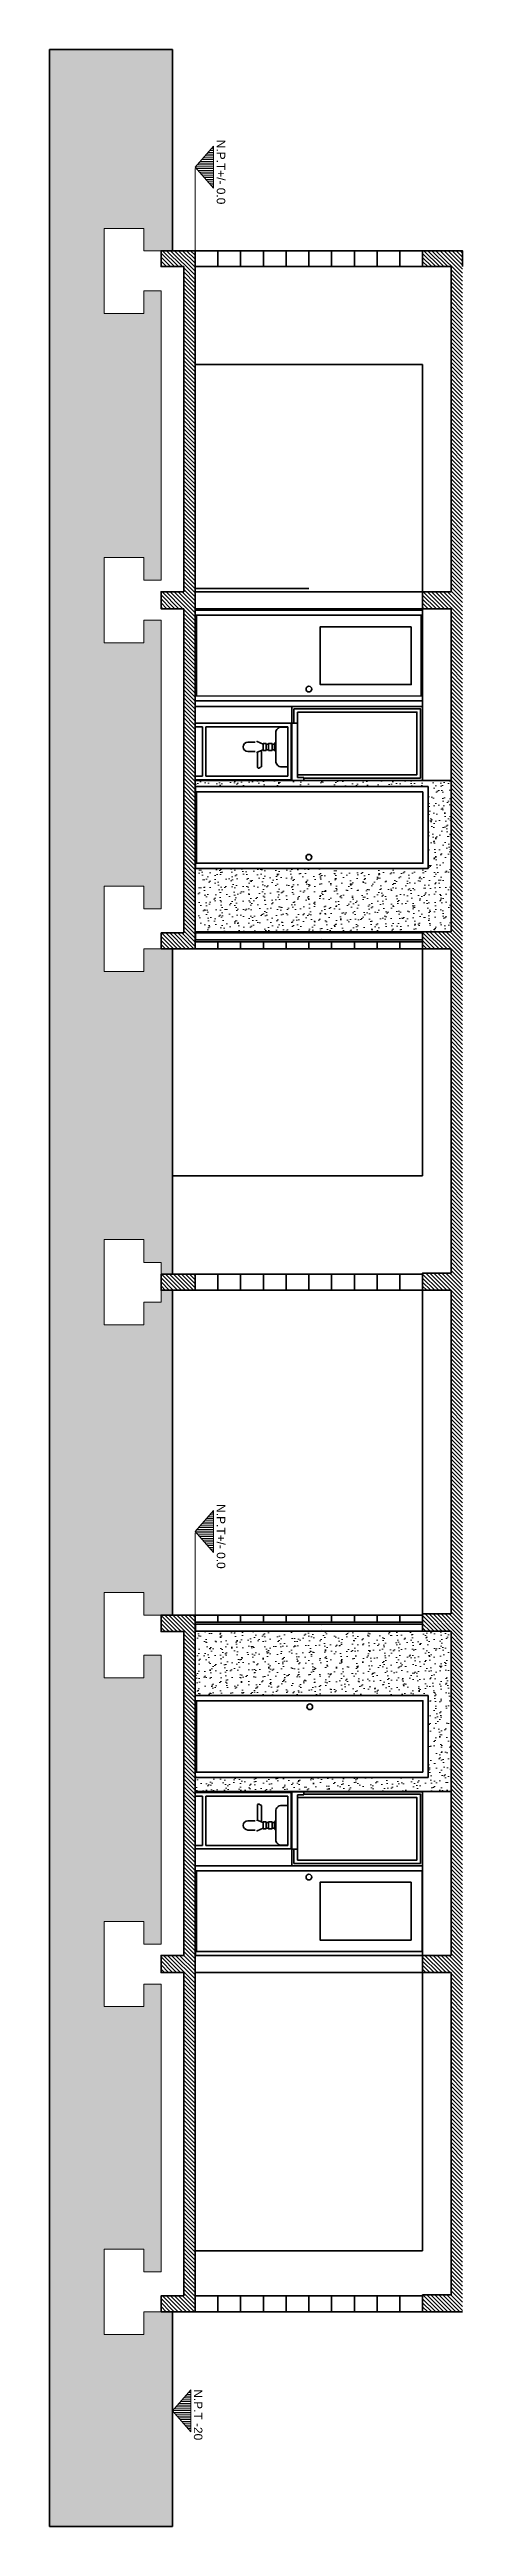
# Model space of a CAD drawing. Header units: inches. Extents: x -3567 to 1, y 2259 to 4439.
# Drawn here: x -883 to -520, y 2259 to 4439 of the extents above; entities that cross this region are included whole.
import ezdxf

# ---------------------------------------------------------------- set-up
doc = ezdxf.new("R2010")
doc.units = ezdxf.units.IN
doc.header["$MEASUREMENT"] = 0
for name, color, linetype, lineweight in [('A-ANNO-SYMB', 3, 'Continuous', 18), ('A-ANNO-TEXT', 3, 'Continuous', 18), ('A-ELEV-MBE1', 7, 'Continuous', 35), ('A-SECT-MCUT', 7, 'Continuous', 35), ('A-SECT-PATT', 8, 'Continuous', 18)]:
    doc.layers.add(name, color=color, linetype=linetype, lineweight=lineweight)
doc.styles.add('E-ARIAL', font='Arial.ttf')
pattern_1 = [(315, (-883.254, 4438.842), (1.767767, 1.767767), [])]
pattern_2 = [(270, (-1164.8266, 9146.234), (6.25, -3.125), [0, -6.25])]

msp = doc.modelspace()

# ---------------------------------------------------------------- texts
at = {"layer": 'A-ANNO-TEXT', "style": 'E-ARIAL'}
for s, p in [('N.P.T+/- 0.0', (-736.3, 4359.4)), ('N.P.T+/- 0.0', (-736.3, 3158.9)), ('N.P.T -20', (-756.4, 2380.1))]:
    msp.add_text(s, height=7.5, rotation=270, dxfattribs=at).set_placement(p)

# ---------------------------------------------------------------- hatches: boundary and pattern name
at = {"layer": 'A-SECT-PATT'}
h = msp.add_hatch(dxfattribs=at)
h.set_pattern_fill('DOTS', color=256, scale=100, angle=270, style=0)
h.set_pattern_definition(pattern_2)
h.paths.add_polyline_path([(-800.3, 3702.6), (-800.3, 3682.7), (-785.3, 3682.7), (-785.3, 3936.7), (-800.3, 3936.7), (-800.3, 3916.8), (-835.3, 3916.8), (-835.3, 3991.8), (-800.3, 3991.8), (-800.3, 3971.8), (-785.3, 3971.8), (-785.3, 4226.5), (-800.3, 4226.5), (-800.3, 4206.5), (-835.3, 4206.5), (-835.3, 4281.5), (-800.3, 4281.5), (-800.3, 4261.6), (-785.3, 4261.6), (-785.3, 4261.8), (-775.3, 4261.8), (-775.3, 4438.8), (-883.3, 4438.8), (-883.3, 3391.7), (-835.3, 3391.7), (-800.3, 3391.7), (-800.3, 3371.7), (-785.3, 3371.7), (-785.3, 3361.2), (-775.3, 3361.2), (-775.3, 3647.5), (-785.3, 3647.5), (-800.3, 3647.5), (-800.3, 3627.6), (-835.3, 3627.6), (-835.3, 3702.6)])
h = msp.add_hatch(dxfattribs=at)
h.set_pattern_fill('ANSI31', color=256, scale=0.5, angle=495, style=0)
h.set_pattern_definition([(180, (-13921.8625, -16112.9056), (-4e-15, -1.5875), [])])
h.paths.add_polyline_path([(-739.1, 4353.8), (-755.4, 4335.4), (-739.1, 4317)])
h = msp.add_hatch(dxfattribs=at)
h.set_pattern_fill('ANSI31', color=256, scale=20, angle=270, style=0)
h.set_pattern_definition(pattern_1)
h.paths.add_polyline_path([(-755.3, 3647.5), (-755.3, 3661.5), (-755.3, 3946.8), (-755.3, 3961.7), (-755.3, 4247.8), (-755.3, 4261.8), (-785.3, 4261.8), (-785.3, 4247.8), (-765.3, 4247.8), (-765.3, 3961.7), (-785.3, 3961.7), (-785.3, 3946.8), (-765.3, 3946.8), (-765.3, 3661.5), (-785.3, 3661.5), (-785.3, 3647.5)])
h = msp.add_hatch(dxfattribs=at)
h.set_pattern_fill('ANSI31', color=256, scale=20, angle=270, style=0)
h.set_pattern_definition(pattern_1)
h.paths.add_polyline_path([(-530.3, 4247.8), (-530.3, 3961.8), (-555.3, 3961.8), (-555.3, 3946.8), (-530.3, 3946.8), (-530.3, 3662.5), (-555.3, 3662.5), (-555.3, 3647.5), (-520.3, 3647.5), (-520.3, 3662.5), (-520.3, 4128.1), (-520.3, 4261.8), (-555.3, 4261.8), (-555.3, 4247.8)])
h = msp.add_hatch(dxfattribs=at)
h.set_pattern_fill('AR-SAND', color=256, scale=5, angle=270, style=0)
h.set_pattern_definition([(307.5, (-883.254, 4438.842), (9.63412, 0.31497), [0, -7.6, 0, -8.5, 0, -8.125]), (277.5, (-883.254, 4438.842), (14.11073, -8.84888), [0, -4.1, 0, -6.85, 0, -2.625]), (237.5, (-883.254, 4444.992), (0.028295, -15.57071), [0, -2.5, 0, -9, 0, -11.75]), (227.5, (-883.254, 4444.992), (4.38838, -15.03063), [0, -1.25, 0, -5.9, 0, -6.75])])
h.paths.add_polyline_path([(-575.3, 3662.5), (-555.3, 3662.5), (-530.3, 3662.5), (-530.3, 3795.8), (-755.3, 3795.8), (-755.3, 3790.3), (-755, 3790.3), (-550.5, 3790.3), (-550.5, 3718.3), (-755, 3718.3), (-755.3, 3718.3), (-755.3, 3662.5), (-735.3, 3662.5), (-715.3, 3662.5), (-695.3, 3662.5), (-675.3, 3662.5), (-655.3, 3662.5), (-635.3, 3662.5), (-615.3, 3662.5)])
h = msp.add_hatch(dxfattribs=at)
h.set_pattern_fill('ANSI31', color=256, scale=20, angle=270, style=0)
h.set_pattern_definition(pattern_1)
h.paths.add_polyline_path([(-520.3, 3047.3), (-520.3, 3062.3), (-520.3, 3647.5), (-530.3, 3647.5), (-530.3, 3362.2), (-555.3, 3362.2), (-555.3, 3347.2), (-530.3, 3347.2), (-530.3, 3062.3), (-555.3, 3062.3), (-555.3, 3047.3)])
h = msp.add_hatch(dxfattribs=at)
h.set_pattern_fill('DOTS', color=256, scale=100, angle=270, style=0)
h.set_pattern_definition(pattern_2)
h.paths.add_polyline_path([(-775.3, 2259.4), (-775.3, 2448.3), (-785.3, 2448.3), (-800.3, 2448.3), (-800.3, 2428.4), (-835.3, 2428.4), (-835.3, 2503.4), (-800.3, 2503.4), (-800.3, 2483.4), (-785.3, 2483.4), (-785.3, 2736.7), (-800.3, 2736.7), (-800.3, 2716.8), (-835.3, 2716.8), (-835.3, 2791.8), (-800.3, 2791.8), (-800.3, 2771.9), (-785.3, 2771.9), (-785.3, 3026.1), (-800.3, 3026.1), (-800.3, 3006.2), (-835.3, 3006.2), (-835.3, 3081.2), (-800.3, 3081.2), (-800.3, 3061.3), (-785.3, 3061.3), (-775.3, 3061.3), (-775.3, 3347.2), (-785.3, 3347.2), (-785.3, 3336.6), (-800.3, 3336.6), (-800.3, 3316.7), (-835.3, 3316.7), (-835.3, 3391.7), (-883.3, 3391.7), (-883.3, 2259.4)])
h = msp.add_hatch(dxfattribs=at)
h.set_pattern_fill('ANSI31', color=256, scale=20, angle=270, style=0)
h.set_pattern_definition(pattern_1)
h.paths.add_polyline_path([(-755.3, 3347.2), (-755.3, 3361.2), (-785.3, 3361.2), (-785.3, 3347.2)])
h = msp.add_hatch(dxfattribs=at)
h.set_pattern_fill('ANSI31', color=256, scale=0.5, angle=495, style=0)
h.set_pattern_definition([(180, (-13921.8625, -17313.4056), (-4e-15, -1.5875), [])])
h.paths.add_polyline_path([(-739.1, 3153.3), (-755.4, 3134.9), (-739.1, 3116.5)])
h = msp.add_hatch(dxfattribs=at)
h.set_pattern_fill('ANSI31', color=256, scale=20, angle=270, style=0)
h.set_pattern_definition(pattern_1)
h.paths.add_polyline_path([(-755.3, 2448.3), (-755.3, 2462.3), (-755.3, 2746.8), (-755.3, 2761.8), (-755.3, 3022.2), (-755.3, 3022.2), (-755.3, 3036.1), (-755.3, 3036.1), (-755.3, 3047.8), (-755.3, 3061.3), (-785.3, 3061.3), (-785.3, 3046.8), (-765.3, 3046.8), (-765.3, 2761.8), (-785.3, 2761.8), (-785.3, 2746.8), (-765.3, 2746.8), (-765.3, 2462.3), (-785.3, 2462.3), (-785.3, 2448.3)])
h = msp.add_hatch(dxfattribs=at)
h.set_pattern_fill('AR-SAND', color=256, scale=5, angle=270, style=0)
h.set_pattern_definition([(307.5, (-1822.818, 6306.1216), (9.634119, 0.314967), [0, -7.6, 0, -8.5, 0, -8.125]), (277.5, (-1822.818, 6306.122), (14.11073, -8.848884), [0, -4.1, 0, -6.85, 0, -2.625]), (237.5, (-1822.818, 6312.2716), (0.028295, -15.57071), [0, -2.5, 0, -9, 0, -11.75]), (227.5, (-1822.818, 6312.272), (4.38838, -15.030633), [0, -1.25, 0, -5.9, 0, -6.75])])
h.paths.add_polyline_path([(-550.5, 2990.5), (-550.5, 2918.5), (-755, 2918.5), (-755, 2923), (-754, 2923), (-754, 2986), (-755, 2986), (-755, 2990.5), (-755.3, 2990.5), (-755.3, 2906.1), (-755, 2906.1), (-530.3, 2906.1), (-530.3, 3047.3), (-555.3, 3047.3), (-575.3, 3047.3), (-595.3, 3047.3), (-615.3, 3047.3), (-635.3, 3047.3), (-655.3, 3047.3), (-675.3, 3047.3), (-695.3, 3047.3), (-715.3, 3047.3), (-735.3, 3047.3), (-755.3, 3047.3), (-755.3, 3046.8), (-755.3, 2990.5), (-755, 2990.5)])
h = msp.add_hatch(dxfattribs=at)
h.set_pattern_fill('ANSI31', color=256, scale=20, angle=270, style=0)
h.set_pattern_definition(pattern_1)
h.paths.add_polyline_path([(-520.3, 2448.3), (-520.3, 2463.3), (-520.3, 3047.3), (-530.3, 3047.3), (-530.3, 2761.8), (-555.3, 2761.8), (-555.3, 2746.8), (-530.3, 2746.8), (-530.3, 2463.3), (-555.3, 2463.3), (-555.3, 2448.3)])
h = msp.add_hatch(dxfattribs=at)
h.set_pattern_fill('ANSI31', color=256, scale=0.5, angle=495, style=0)
h.set_pattern_definition([(180, (-13941.8625, -18087.241), (-4e-15, -1.5875), [])])
h.paths.add_polyline_path([(-759.1, 2379.5), (-775.4, 2361.1), (-759.1, 2342.7)])

# ---------------------------------------------------------------- linework, layer by layer
at = {"layer": 'A-ANNO-SYMB'}
for p, q in [((-755.3, 4261.8), (-755.3, 4334.1)), ((-555.8, 3661.3), (-754.7, 3661.3)), ((-754.7, 3655.7), (-754.7, 3661.3)), ((-555.8, 3655.7), (-754.7, 3655.7)), ((-555.8, 3655.7), (-555.8, 3661.3)), ((-755.3, 3061.3), (-755.3, 3133.6)), ((-555.8, 3053.1), (-754.7, 3053.1)), ((-754.7, 3053.1), (-754.7, 3047.5)), ((-555.8, 3053.1), (-555.8, 3047.5)), ((-555.8, 3047.5), (-754.7, 3047.5))]:
    msp.add_line(p, q, dxfattribs=at)
at = {"layer": 'A-ANNO-SYMB', "ltscale": 0.003}
for p, q in [((-800.3, 4281.5), (-835.3, 4281.5)), ((-835.3, 4206.5), (-835.3, 4281.5)), ((-800.3, 4261.6), (-800.3, 4281.5)), ((-785.3, 4261.6), (-800.3, 4261.6)), ((-800.3, 4206.5), (-835.3, 4206.5)), ((-800.3, 4206.5), (-800.3, 4226.5)), ((-785.3, 4226.5), (-800.3, 4226.5)), ((-785.3, 4226.5), (-785.3, 3971.8)), ((-800.3, 3991.8), (-835.3, 3991.8)), ((-835.3, 3916.8), (-835.3, 3991.8)), ((-800.3, 3971.8), (-800.3, 3991.8)), ((-785.3, 3971.8), (-800.3, 3971.8)), ((-800.3, 3916.8), (-800.3, 3936.7)), ((-785.3, 3936.7), (-800.3, 3936.7)), ((-785.3, 3936.7), (-785.3, 3682.7)), ((-800.3, 3916.8), (-835.3, 3916.8)), ((-800.3, 3702.6), (-835.3, 3702.6)), ((-835.3, 3627.6), (-835.3, 3702.6)), ((-800.3, 3682.7), (-800.3, 3702.6)), ((-785.3, 3682.7), (-800.3, 3682.7)), ((-800.3, 3627.6), (-800.3, 3647.5)), ((-785.3, 3647.5), (-800.3, 3647.5)), ((-800.3, 3627.6), (-835.3, 3627.6)), ((-800.3, 3391.7), (-835.3, 3391.7)), ((-835.3, 3316.7), (-835.3, 3391.7)), ((-800.3, 3371.7), (-800.3, 3391.7)), ((-785.3, 3371.7), (-800.3, 3371.7)), ((-785.3, 3361.2), (-785.3, 3371.7)), ((-800.3, 3316.7), (-800.3, 3336.6)), ((-785.3, 3336.6), (-800.3, 3336.6)), ((-785.3, 3336.6), (-785.3, 3347.2)), ((-800.3, 3316.7), (-835.3, 3316.7)), ((-800.3, 3081.2), (-835.3, 3081.2)), ((-835.3, 3006.2), (-835.3, 3081.2)), ((-800.3, 3061.3), (-800.3, 3081.2)), ((-785.3, 3061.3), (-800.3, 3061.3)), ((-800.3, 3006.2), (-800.3, 3026.1)), ((-785.3, 3026.1), (-800.3, 3026.1)), ((-785.3, 3026.1), (-785.3, 2771.9)), ((-800.3, 3006.2), (-835.3, 3006.2)), ((-800.3, 2791.8), (-835.3, 2791.8)), ((-835.3, 2716.8), (-835.3, 2791.8)), ((-800.3, 2771.9), (-800.3, 2791.8)), ((-785.3, 2771.9), (-800.3, 2771.9)), ((-800.3, 2716.8), (-800.3, 2736.7)), ((-785.3, 2736.7), (-800.3, 2736.7)), ((-785.3, 2736.7), (-785.3, 2483.4)), ((-800.3, 2716.8), (-835.3, 2716.8)), ((-800.3, 2503.4), (-835.3, 2503.4)), ((-835.3, 2428.4), (-835.3, 2503.4)), ((-800.3, 2483.4), (-800.3, 2503.4)), ((-785.3, 2483.4), (-800.3, 2483.4)), ((-800.3, 2428.4), (-800.3, 2448.3)), ((-785.3, 2448.3), (-800.3, 2448.3)), ((-800.3, 2428.4), (-835.3, 2428.4))]:
    msp.add_line(p, q, dxfattribs=at)
at = {"layer": 'A-ANNO-SYMB'}
for points in [[(-755.3, 4335.4), (-739.1, 4353.8), (-739.1, 4317)], [(-755.3, 3134.9), (-739.1, 3153.3), (-739.1, 3116.5)], [(-775.3, 2361.1), (-759.1, 2379.5), (-759.1, 2342.7)]]:
    msp.add_lwpolyline(points, close=True, dxfattribs=at)
at = {"layer": 'A-ELEV-MBE1'}
for p, q in [((-775.3, 4438.8), (-883.3, 4438.8)), ((-883.3, 4438.8), (-883.3, 2259.4)), ((-775.3, 4261.8), (-775.3, 4438.8)), ((-555.3, 4161.8), (-755.3, 4161.8)), ((-555.3, 4161.8), (-555.3, 3795.8)), ((-555.3, 3961.8), (-755.4, 3961.8)), ((-755.3, 3964.5), (-655.3, 3964.5)), ((-555.3, 3946.8), (-755.3, 3946.8)), ((-555.3, 3945.5), (-755.3, 3945.5)), ((-755.3, 3941), (-556.8, 3941)), ((-556.5, 3941.2), (-556.5, 3878.2)), ((-556.5, 3941.2), (-555.3, 3941.2)), ((-555.3, 3865.8), (-755.3, 3865.8)), ((-555.3, 3860.8), (-755.3, 3860.8)), ((-670.4, 3846.2), (-670.4, 3860.8)), ((-668.4, 3846.2), (-668.4, 3858.8)), ((-556.5, 3870.3), (-555.3, 3870.3)), ((-670.8, 3846), (-755.3, 3846)), ((-748.9, 3843), (-755.3, 3843)), ((-748.9, 3843), (-748.9, 3799.4)), ((-745.9, 3843), (-745.9, 3799.4)), ((-673.8, 3843), (-745.9, 3843)), ((-673.8, 3843), (-673.8, 3799.4)), ((-670.8, 3846), (-670.8, 3796.4)), ((-665.3, 3846.2), (-670.3, 3846.2)), ((-670.3, 3846.2), (-670.3, 3795.8)), ((-665.4, 3846.2), (-665.4, 3855.8)), ((-665.4, 3839.1), (-665.4, 3800.6)), ((-665.3, 3846.2), (-665.3, 3798.3)), ((-702.4, 3829.3), (-708.9, 3829.3)), ((-702.4, 3821.1), (-708.9, 3821.1)), ((-700.6, 3820.6), (-700.6, 3807)), ((-697.1, 3822.1), (-697.1, 3807.8)), ((-695.6, 3827.7), (-695.6, 3822.7)), ((-695.6, 3827.7), (-695.4, 3827.7)), ((-695.6, 3822.7), (-695.4, 3822.7)), ((-693, 3827.7), (-690.7, 3827.7)), ((-693, 3822.7), (-690.7, 3822.7)), ((-687.6, 3827.7), (-685.6, 3827.7)), ((-687.6, 3822.7), (-685.6, 3822.7)), ((-748.9, 3799.4), (-755.3, 3799.4)), ((-670.8, 3796.4), (-755.3, 3796.4)), ((-530.3, 3795.8), (-755.3, 3795.8)), ((-673.8, 3799.4), (-745.9, 3799.4)), ((-665.3, 3798.3), (-659.7, 3798.3)), ((-659.7, 3798.3), (-665.3, 3798.3)), ((-659.7, 3795.8), (-659.7, 3798.3)), ((-755, 3790.3), (-755.3, 3790.3)), ((-550.5, 3790.3), (-755, 3790.3)), ((-755, 3790.3), (-755, 3785.8)), ((-755, 3785.8), (-754, 3785.8)), ((-555, 3785.8), (-555, 3722.8)), ((-550.5, 3790.3), (-550.5, 3718.3)), ((-755, 3718.3), (-755.3, 3718.3)), ((-755, 3718.3), (-755, 3722.8)), ((-755, 3722.8), (-754, 3722.8)), ((-550.5, 3718.3), (-755, 3718.3)), ((-755.3, 3662.5), (-735.3, 3662.5)), ((-735.3, 3662.5), (-715.3, 3662.5)), ((-735.3, 3662.5), (-735.3, 3661.3)), ((-735.3, 3662.3), (-735.3, 3662.5)), ((-715.3, 3662.5), (-695.3, 3662.5)), ((-715.3, 3662.5), (-715.3, 3661.3)), ((-715.3, 3662.3), (-715.3, 3662.5)), ((-695.3, 3662.5), (-675.3, 3662.5)), ((-695.3, 3662.5), (-695.3, 3661.3)), ((-695.3, 3662.3), (-695.3, 3662.5)), ((-675.3, 3662.5), (-655.3, 3662.5)), ((-675.3, 3662.5), (-675.3, 3661.3)), ((-675.3, 3662.3), (-675.3, 3662.5)), ((-655.3, 3662.5), (-635.3, 3662.5)), ((-655.3, 3662.5), (-655.3, 3661.3)), ((-655.3, 3662.3), (-655.3, 3662.5)), ((-635.3, 3662.5), (-615.3, 3662.5)), ((-635.3, 3662.5), (-635.3, 3661.3)), ((-635.3, 3662.3), (-635.3, 3662.5)), ((-615.3, 3662.5), (-575.3, 3662.5)), ((-615.3, 3662.5), (-615.3, 3661.3)), ((-615.3, 3662.3), (-615.3, 3662.5)), ((-595.3, 3662.5), (-595.3, 3662.3)), ((-595.3, 3662.5), (-575.3, 3662.5)), ((-595.3, 3661.3), (-595.3, 3662.5)), ((-575.3, 3662.5), (-555.3, 3662.5)), ((-575.3, 3662.5), (-575.3, 3662.3)), ((-575.3, 3661.3), (-575.3, 3662.5)), ((-555.3, 3661.5), (-555.3, 3661.5)), ((-555.3, 3661.5), (-555.3, 3661.3)), ((-555.3, 3661.3), (-555.3, 3661.5)), ((-775.3, 3361.2), (-775.3, 3647.5)), ((-735.3, 3647.5), (-755.3, 3647.5)), ((-735.3, 3647.5), (-735.3, 3653.7)), ((-735.3, 3653.7), (-735.3, 3647.5)), ((-715.3, 3647.5), (-735.3, 3647.5)), ((-715.3, 3647.5), (-715.3, 3653.7)), ((-715.3, 3653.7), (-715.3, 3647.5)), ((-695.3, 3647.5), (-715.3, 3647.5)), ((-695.3, 3647.5), (-695.3, 3653.7)), ((-695.3, 3653.7), (-695.3, 3647.5)), ((-675.3, 3647.5), (-695.3, 3647.5)), ((-675.3, 3647.5), (-675.3, 3653.7)), ((-675.3, 3653.7), (-675.3, 3647.5)), ((-655.3, 3647.5), (-675.3, 3647.5)), ((-655.3, 3647.5), (-655.3, 3653.7)), ((-655.3, 3653.7), (-655.3, 3647.5)), ((-635.3, 3647.5), (-655.3, 3647.5)), ((-635.3, 3647.5), (-635.3, 3653.7)), ((-635.3, 3653.7), (-635.3, 3647.5)), ((-615.3, 3647.5), (-635.3, 3647.5)), ((-615.3, 3647.5), (-615.3, 3653.7)), ((-615.3, 3653.7), (-615.3, 3647.5)), ((-595.3, 3647.5), (-615.3, 3647.5)), ((-595.3, 3647.5), (-595.3, 3653.7)), ((-595.3, 3653.7), (-595.3, 3647.5)), ((-575.3, 3647.5), (-595.3, 3647.5)), ((-575.3, 3647.5), (-575.3, 3653.7)), ((-575.3, 3653.7), (-575.3, 3647.5)), ((-555.3, 3647.5), (-575.3, 3647.5)), ((-555.3, 3647.5), (-555.3, 3653.7)), ((-555.3, 3653.7), (-555.3, 3647.5)), ((-555.3, 3647.5), (-555.3, 3447.8)), ((-555.3, 3447.8), (-775.3, 3447.8)), ((-775.3, 3061.3), (-775.3, 3347.2)), ((-555.3, 3347.2), (-555.3, 3047.3)), ((-735.3, 3061.3), (-755.3, 3061.3)), ((-715.3, 3061.3), (-735.3, 3061.3)), ((-735.3, 3061.3), (-735.3, 3055.1)), ((-735.3, 3055.1), (-735.3, 3061.3)), ((-695.3, 3061.3), (-715.3, 3061.3)), ((-715.3, 3061.3), (-715.3, 3055.1)), ((-715.3, 3055.1), (-715.3, 3061.3)), ((-675.3, 3061.3), (-695.3, 3061.3)), ((-695.3, 3061.3), (-695.3, 3055.1)), ((-695.3, 3055.1), (-695.3, 3061.3)), ((-655.3, 3061.3), (-675.3, 3061.3)), ((-675.3, 3061.3), (-675.3, 3055.1)), ((-675.3, 3055.1), (-675.3, 3061.3)), ((-635.3, 3061.3), (-655.3, 3061.3)), ((-655.3, 3061.3), (-655.3, 3055.1)), ((-655.3, 3055.1), (-655.3, 3061.3)), ((-615.3, 3061.3), (-635.3, 3061.3)), ((-635.3, 3061.3), (-635.3, 3055.1)), ((-635.3, 3055.1), (-635.3, 3061.3)), ((-595.3, 3061.3), (-615.3, 3061.3)), ((-615.3, 3061.3), (-615.3, 3055.1)), ((-615.3, 3055.1), (-615.3, 3061.3)), ((-575.3, 3061.3), (-595.3, 3061.3)), ((-595.3, 3061.3), (-595.3, 3055.1)), ((-595.3, 3055.1), (-595.3, 3061.3)), ((-555.3, 3061.3), (-575.3, 3061.3)), ((-575.3, 3061.3), (-575.3, 3055.1)), ((-575.3, 3055.1), (-575.3, 3061.3)), ((-555.3, 3047.3), (-555.3, 3061.3)), ((-555.3, 3061.3), (-555.3, 3055.1)), ((-555.3, 3055.1), (-555.3, 3061.3)), ((-755.3, 3047.8), (-755.3, 2761.8)), ((-755.3, 3047.3), (-735.3, 3047.3)), ((-755.3, 3047.3), (-755.3, 2990.8)), ((-735.3, 3047.3), (-735.3, 3047.5)), ((-735.3, 3047.5), (-735.3, 3047.3)), ((-735.3, 3047.3), (-715.3, 3047.3)), ((-715.3, 3047.3), (-715.3, 3047.5)), ((-715.3, 3047.5), (-715.3, 3047.3)), ((-715.3, 3047.3), (-695.3, 3047.3)), ((-695.3, 3047.3), (-695.3, 3047.5)), ((-695.3, 3047.5), (-695.3, 3047.3)), ((-695.3, 3047.3), (-675.3, 3047.3)), ((-675.3, 3047.3), (-675.3, 3047.5)), ((-675.3, 3047.5), (-675.3, 3047.3)), ((-675.3, 3047.3), (-655.3, 3047.3)), ((-655.3, 3047.3), (-655.3, 3047.5)), ((-655.3, 3047.5), (-655.3, 3047.3)), ((-655.3, 3047.3), (-635.3, 3047.3)), ((-635.3, 3047.3), (-635.3, 3047.5)), ((-635.3, 3047.5), (-635.3, 3047.3)), ((-635.3, 3047.3), (-615.3, 3047.3)), ((-615.3, 3047.3), (-615.3, 3047.5)), ((-615.3, 3047.5), (-615.3, 3047.3)), ((-615.3, 3047.3), (-595.3, 3047.3)), ((-595.3, 3047.3), (-595.3, 3047.5)), ((-595.3, 3047.5), (-595.3, 3047.3)), ((-595.3, 3047.3), (-575.3, 3047.3)), ((-575.3, 3047.3), (-575.3, 3047.5)), ((-575.3, 3047.5), (-575.3, 3047.3)), ((-575.3, 3047.3), (-555.3, 3047.3)), ((-555.3, 3047.3), (-555.3, 3047.5)), ((-555.3, 3047.5), (-555.3, 3047.3)), ((-755, 2990.5), (-755.3, 2990.5)), ((-755.3, 2986), (-754, 2986)), ((-550.5, 2990.5), (-755, 2990.5)), ((-555, 2923), (-555, 2986)), ((-550.5, 2918.5), (-550.5, 2990.5)), ((-755.3, 2923), (-555, 2923)), ((-550.5, 2918.5), (-755.3, 2918.5)), ((-755, 2906.1), (-755.3, 2906.1)), ((-670.8, 2905.1), (-755.3, 2905.1)), ((-748.9, 2902.1), (-755.3, 2902.1)), ((-530.3, 2906.1), (-755, 2906.1)), ((-748.9, 2858.6), (-748.9, 2902.1)), ((-673.8, 2902.1), (-745.9, 2902.1)), ((-745.9, 2858.6), (-745.9, 2902.1)), ((-673.8, 2858.6), (-673.8, 2902.1)), ((-670.8, 2855.6), (-670.8, 2905.1)), ((-670.3, 2855.3), (-670.3, 2905.8)), ((-659.7, 2905.8), (-670.3, 2905.8)), ((-665.3, 2855.3), (-665.3, 2903.3)), ((-659.7, 2903.3), (-665.3, 2903.3)), ((-665.3, 2903.3), (-659.7, 2903.3)), ((-659.7, 2905.8), (-659.7, 2903.3)), ((-555.3, 2905.8), (-555.3, 2501.8)), ((-702.4, 2880.4), (-708.9, 2880.4)), ((-700.6, 2881), (-700.6, 2894.6)), ((-697.1, 2879.5), (-697.1, 2893.8)), ((-695.6, 2878.8), (-695.4, 2878.8)), ((-695.6, 2873.8), (-695.6, 2878.8)), ((-693, 2878.8), (-690.7, 2878.8)), ((-687.6, 2878.8), (-685.6, 2878.8)), ((-748.9, 2858.6), (-755.3, 2858.6)), ((-670.8, 2855.6), (-755.3, 2855.6)), ((-673.8, 2858.6), (-745.9, 2858.6)), ((-702.4, 2872.2), (-708.9, 2872.2)), ((-695.6, 2873.8), (-695.4, 2873.8)), ((-693, 2873.8), (-690.7, 2873.8)), ((-687.6, 2873.8), (-685.6, 2873.8)), ((-670.4, 2840.8), (-670.4, 2855.3)), ((-665.3, 2855.3), (-670.3, 2855.3)), ((-668.4, 2842.8), (-668.4, 2855.3)), ((-665.4, 2845.8), (-665.4, 2855.3)), ((-555.3, 2840.8), (-755.3, 2840.8)), ((-555.3, 2836.3), (-755.3, 2836.3)), ((-555.6, 2829.3), (-555.3, 2829.3)), ((-555.3, 2746.8), (-755.3, 2746.8)), ((-755, 2761.8), (-755, 2765.3)), ((-755, 2765.3), (-754, 2765.3)), ((-555.4, 2761.8), (-755, 2761.8)), ((-555.3, 2501.8), (-755.4, 2501.8)), ((-775.3, 2259.4), (-775.3, 2447.8)), ((-883.3, 2259.4), (-775.3, 2259.4))]:
    msp.add_line(p, q, dxfattribs=at)
for points in [[(-530.3, 3946.8), (-555.3, 3946.8), (-555.3, 3961.8), (-530.3, 3961.8)], [(-659.7, 3795.8), (-555.3, 3795.8), (-555.3, 3860.8), (-670.4, 3860.8)], [(-659.7, 3797.8), (-557.3, 3797.8), (-557.3, 3858.8), (-668.4, 3858.8)], [(-670.8, 3842.7), (-670.3, 3842.7)], [(-665.4, 3800.8), (-560.3, 3800.8), (-560.3, 3855.8), (-665.4, 3855.8)], [(-695.6, 3827.7), (-700.7, 3830), (-701.2, 3830), (-701.2, 3830)], [(-695.6, 3822.7), (-700.7, 3820.5), (-701.2, 3820.5), (-701.2, 3820.5)], [(-685, 3828.4), (-685.6, 3828.1), (-685.6, 3825.2)], [(-685, 3822), (-685.6, 3822.3), (-685.6, 3825.2)], [(-670.3, 3807.7), (-670.8, 3807.7)], [(-555.3, 3655.5), (-755.3, 3655.5)], [(-555.3, 3653.7), (-755.3, 3653.7)], [(-555.3, 3055.1), (-755.3, 3055.1)], [(-555.3, 3053.3), (-755.3, 3053.3)], [(-659.7, 2905.8), (-555.3, 2905.8), (-555.3, 2840.8), (-670.4, 2840.8)], [(-659.7, 2903.8), (-557.3, 2903.8), (-557.3, 2842.8), (-668.4, 2842.8)], [(-665.3, 2900.8), (-560.3, 2900.8), (-560.3, 2845.8), (-665.4, 2845.8)], [(-695.6, 2878.8), (-700.7, 2881), (-701.2, 2881), (-701.2, 2881)], [(-685, 2879.5), (-685.6, 2879.2), (-685.6, 2876.3)], [(-670.3, 2893.8), (-670.8, 2893.8)], [(-695.6, 2873.8), (-700.7, 2871.6), (-701.2, 2871.6), (-701.2, 2871.6)], [(-685, 2873.1), (-685.6, 2873.4), (-685.6, 2876.3)], [(-670.8, 2858.8), (-670.3, 2858.8)]]:
    msp.add_lwpolyline(points, dxfattribs=at)
for points in [[(-556.5, 3941.2), (-556.5, 3870.3), (-754, 3870), (-754, 3941)], [(-565.3, 3931), (-565.3, 3880), (-645.3, 3880), (-645.3, 3931)], [(-693, 3828.3), (-693, 3822.2), (-695.4, 3822.2), (-695.4, 3828.3)], [(-687.6, 3828.3), (-687.6, 3822.2), (-690.7, 3822.2), (-690.7, 3828.3)], [(-684.4, 3829), (-684.4, 3821.5), (-685, 3821.5), (-685, 3829)], [(-555, 3785.8), (-555, 3722.8), (-754, 3722.8), (-754, 3785.8)], [(-555, 2923), (-555, 2986), (-754, 2986), (-754, 2923)], [(-693, 2873.2), (-693, 2879.4), (-695.4, 2879.4), (-695.4, 2873.2)], [(-687.6, 2873.2), (-687.6, 2879.4), (-690.7, 2879.4), (-690.7, 2873.2)], [(-684.4, 2872.6), (-684.4, 2880), (-685, 2880), (-685, 2872.6)], [(-555.6, 2765.3), (-555.6, 2836.3), (-754, 2836.3), (-754, 2765.3)], [(-565.4, 2775.3), (-565.4, 2826.3), (-645.4, 2826.3), (-645.4, 2775.3)]]:
    msp.add_lwpolyline(points, close=True, dxfattribs=at)
for points in [[(-673.8, 3807.7), (-679.4, 3807.7, -0.414214), (-684.4, 3812.7), (-684.4, 3837.7, -0.414214), (-679.4, 3842.7), (-673.8, 3842.7)], [(-673.8, 2893.8), (-679.4, 2893.8, 0.414214), (-684.4, 2888.8), (-684.4, 2863.8, 0.414214), (-679.4, 2858.8), (-673.8, 2858.8)]]:
    msp.add_lwpolyline(points, format="xyb", dxfattribs=at)
at = {"layer": 'A-ELEV-MBE1', "const_width": 0.15}
for points in [[(-752.2, 3661.4), (-755.2, 3661.4), (-755.2, 3660.5), (-754.9, 3660.3), (-754.9, 3658.5), (-754.9, 3656.8), (-755.2, 3656.5), (-755.2, 3655.6), (-752.2, 3655.6)], [(-647.3, 3661.4), (-644.3, 3661.4), (-644.3, 3660.5), (-644.6, 3660.3), (-644.6, 3658.5), (-644.6, 3656.8), (-644.3, 3656.5), (-644.3, 3655.6), (-647.3, 3655.6)], [(-558.4, 3661.4), (-555.4, 3661.4), (-555.4, 3660.5), (-555.7, 3660.3), (-555.7, 3658.5), (-555.7, 3656.8), (-555.4, 3656.5), (-555.4, 3655.6), (-558.4, 3655.6)], [(-752.2, 3047.3), (-755.2, 3047.3), (-755.2, 3048.2), (-754.9, 3048.5), (-754.9, 3050.3), (-754.9, 3052), (-755.2, 3052.3), (-755.2, 3053.2), (-752.2, 3053.2)], [(-647.3, 3047.3), (-644.3, 3047.3), (-644.3, 3048.2), (-644.6, 3048.5), (-644.6, 3050.3), (-644.6, 3052), (-644.3, 3052.3), (-644.3, 3053.2), (-647.3, 3053.2)], [(-558.4, 3047.3), (-555.4, 3047.3), (-555.4, 3048.2), (-555.7, 3048.5), (-555.7, 3050.3), (-555.7, 3052), (-555.4, 3052.3), (-555.4, 3053.2), (-558.4, 3053.2)]]:
    msp.add_lwpolyline(points, dxfattribs=at)
at = {"layer": 'A-ELEV-MBE1'}
for centre in [(-655.3, 3876.1), (-655.3, 3728.2), (-654.5, 2980.6), (-655.3, 2830.8)]:
    msp.add_circle(centre, 2.5, dxfattribs=at)
for centre in [(-708.9, 3825.2), (-708.9, 2876.3)]:
    msp.add_arc(centre, 4.09, 90, 270, dxfattribs=at)
for points in [[(-697.1, 3807.8), (-697.8, 3807.7), (-698.9, 3806), (-700.1, 3806.6), (-700.6, 3807)], [(-697.1, 2893.8), (-697.8, 2893.8), (-698.9, 2895.6), (-700.1, 2895), (-700.6, 2894.6)]]:
    msp.add_open_spline(points, degree=3, knots=[0.01199805, 0.01199805, 0.01199805, 0.01199805, 0.03527208, 0.0529338, 0.0529338, 0.0529338, 0.0529338], dxfattribs=at)
at = {"layer": 'A-SECT-MCUT'}
for p, q in [((-765.3, 4247.8), (-765.3, 3961.8)), ((-755.3, 4247.8), (-755.3, 3961.7)), ((-530.3, 4247.8), (-530.3, 3961.8)), ((-765.3, 3946.8), (-765.3, 3661.5)), ((-755.3, 3946.8), (-755.3, 3661.5)), ((-530.3, 3946.8), (-530.3, 3662.5)), ((-785.3, 3647.5), (-785.3, 3661.5)), ((-785.3, 3661.5), (-765.3, 3661.5)), ((-755.3, 3661.5), (-755.3, 3647.5)), ((-755.3, 3647.5), (-785.3, 3647.5)), ((-530.3, 3647.5), (-530.3, 3362.2)), ((-530.3, 3347.2), (-530.3, 3062.3)), ((-765.3, 3046.8), (-765.3, 2761.8)), ((-755.3, 3046.8), (-755.3, 2461.8)), ((-530.3, 3047.3), (-530.3, 2761.8)), ((-765.3, 2746.8), (-765.3, 2462.3)), ((-535.3, 2761.8), (-755.3, 2761.8)), ((-755.3, 2746.8), (-755.3, 2462.3)), ((-530.3, 2746.8), (-530.3, 2463.3)), ((-555.3, 2448.3), (-555.3, 2463.3)), ((-555.3, 2463.3), (-530.3, 2463.3)), ((-520.3, 2448.3), (-555.3, 2448.3)), ((-530.3, 2448.3), (-520.3, 2448.3))]:
    msp.add_line(p, q, dxfattribs=at)
for points in [[(-765.3, 4247.8), (-785.3, 4247.8), (-785.3, 4261.8), (-755.3, 4261.8), (-755.3, 4247.8)], [(-530.3, 4247.8), (-555.3, 4247.8), (-555.3, 4261.8), (-520.3, 4261.8), (-520.3, 4247.8)], [(-765.3, 3946.8), (-785.3, 3946.8), (-785.3, 3961.7)], [(-765.3, 3961.7), (-785.3, 3961.7), (-785.3, 3946.8)], [(-755.3, 3961.7), (-755.3, 3946.8)], [(-530.3, 3946.8), (-555.3, 3946.8), (-555.3, 3961.8), (-530.3, 3961.8)], [(-530.3, 3647.5), (-555.3, 3647.5), (-555.3, 3662.5), (-530.3, 3662.5)], [(-785.3, 3361.2), (-755.3, 3361.2), (-755.3, 3347.2), (-785.3, 3347.2)], [(-530.3, 3347.2), (-555.3, 3347.2), (-555.3, 3362.2), (-530.3, 3362.2)], [(-765.3, 3046.8), (-785.3, 3046.8), (-785.3, 3061.3), (-755.3, 3061.3), (-755.3, 3046.8)], [(-530.3, 3047.3), (-555.3, 3047.3), (-555.3, 3062.3), (-530.3, 3062.3)], [(-765.3, 2746.8), (-785.3, 2746.8), (-785.3, 2761.8), (-765.3, 2761.8)], [(-755.3, 2761.8), (-755.3, 2746.8)], [(-530.3, 2746.8), (-555.3, 2746.8), (-555.3, 2761.8), (-530.3, 2761.8)], [(-765.3, 2462.3), (-785.3, 2462.3), (-785.3, 2448.3), (-755.3, 2448.3), (-755.3, 2462.3)]]:
    msp.add_lwpolyline(points, dxfattribs=at)
for points in [[(-735.3, 4261.8), (-735.3, 4247.8), (-755.3, 4247.8), (-755.3, 4261.8)], [(-715.3, 4261.8), (-715.3, 4247.8), (-735.3, 4247.8), (-735.3, 4261.8)], [(-695.3, 4261.8), (-695.3, 4247.8), (-715.3, 4247.8), (-715.3, 4261.8)], [(-675.3, 4261.8), (-675.3, 4247.8), (-695.3, 4247.8), (-695.3, 4261.8)], [(-655.3, 4261.8), (-655.3, 4247.8), (-675.3, 4247.8), (-675.3, 4261.8)], [(-635.3, 4261.8), (-635.3, 4247.8), (-655.3, 4247.8), (-655.3, 4261.8)], [(-615.3, 4261.8), (-615.3, 4247.8), (-635.3, 4247.8), (-635.3, 4261.8)], [(-595.3, 4261.8), (-595.3, 4247.8), (-615.3, 4247.8), (-615.3, 4261.8)], [(-575.3, 4261.8), (-575.3, 4247.8), (-595.3, 4247.8), (-595.3, 4261.8)], [(-555.3, 4261.8), (-555.3, 4247.8), (-575.3, 4247.8), (-575.3, 4261.8)], [(-755.3, 3361.2), (-755.3, 3347.2), (-785.3, 3347.2), (-785.3, 3361.2)], [(-735.3, 3361.2), (-735.3, 3347.2), (-755.3, 3347.2), (-755.3, 3361.2)], [(-715.3, 3361.2), (-715.3, 3347.2), (-735.3, 3347.2), (-735.3, 3361.2)], [(-695.3, 3361.2), (-695.3, 3347.2), (-715.3, 3347.2), (-715.3, 3361.2)], [(-675.3, 3361.2), (-675.3, 3347.2), (-695.3, 3347.2), (-695.3, 3361.2)], [(-655.3, 3361.2), (-655.3, 3347.2), (-675.3, 3347.2), (-675.3, 3361.2)], [(-635.3, 3361.2), (-635.3, 3347.2), (-655.3, 3347.2), (-655.3, 3361.2)], [(-615.3, 3361.2), (-615.3, 3347.2), (-635.3, 3347.2), (-635.3, 3361.2)], [(-595.3, 3361.2), (-595.3, 3347.2), (-615.3, 3347.2), (-615.3, 3361.2)], [(-575.3, 3361.2), (-575.3, 3347.2), (-595.3, 3347.2), (-595.3, 3361.2)], [(-555.3, 3361.2), (-555.3, 3347.2), (-575.3, 3347.2), (-575.3, 3361.2)], [(-735.3, 2462.3), (-735.3, 2448.3), (-755.3, 2448.3), (-755.3, 2462.3)], [(-715.3, 2462.3), (-715.3, 2448.3), (-735.3, 2448.3), (-735.3, 2462.3)], [(-695.3, 2462.3), (-695.3, 2448.3), (-715.3, 2448.3), (-715.3, 2462.3)], [(-675.3, 2462.3), (-675.3, 2448.3), (-695.3, 2448.3), (-695.3, 2462.3)], [(-655.3, 2462.3), (-655.3, 2448.3), (-675.3, 2448.3), (-675.3, 2462.3)], [(-635.3, 2462.3), (-635.3, 2448.3), (-655.3, 2448.3), (-655.3, 2462.3)], [(-615.3, 2462.3), (-615.3, 2448.3), (-635.3, 2448.3), (-635.3, 2462.3)], [(-595.3, 2462.3), (-595.3, 2448.3), (-615.3, 2448.3), (-615.3, 2462.3)], [(-575.3, 2462.3), (-575.3, 2448.3), (-595.3, 2448.3), (-595.3, 2462.3)], [(-555.3, 2462.3), (-555.3, 2448.3), (-575.3, 2448.3), (-575.3, 2462.3)]]:
    msp.add_lwpolyline(points, close=True, dxfattribs=at)

msp.set_redraw_order([(e.dxf.handle, doc.entitydb.next_handle()) for e in msp.query("TEXT MTEXT ATTDEF DIMENSION ARC_DIMENSION")])  # texts and dimensions are drawn at this point

doc.saveas('drawing.dxf')
